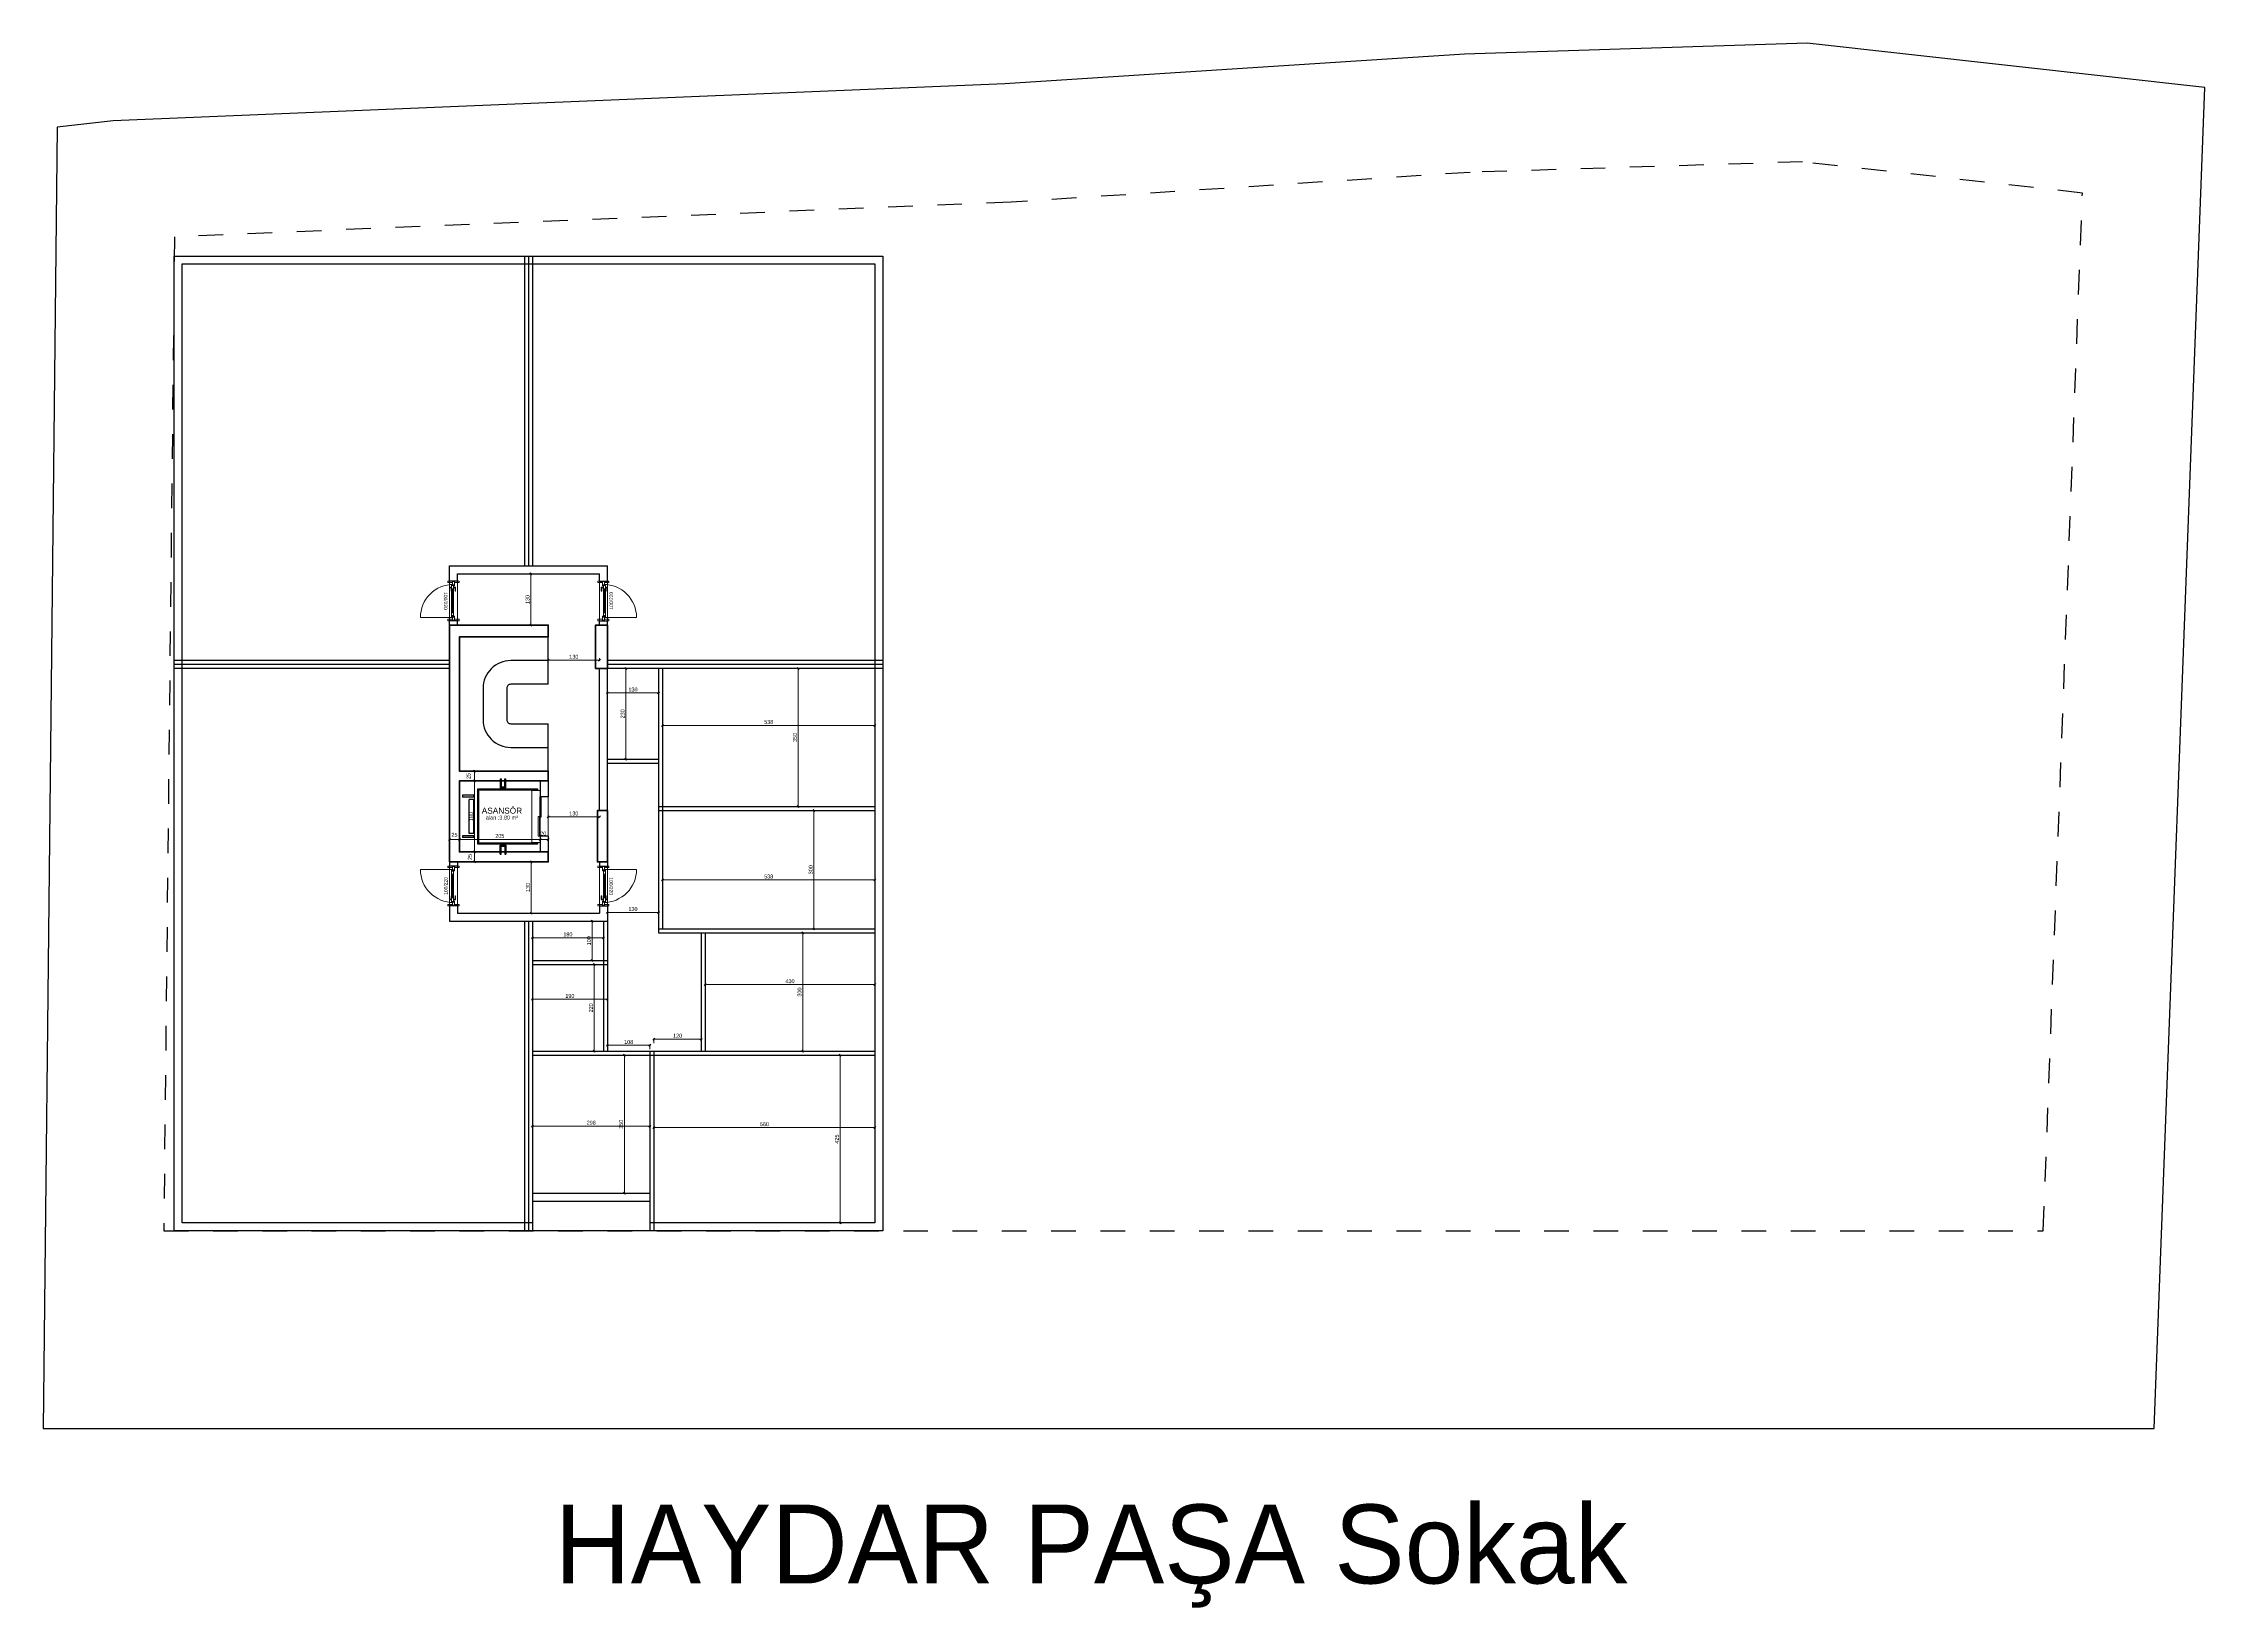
# Model space of a CAD drawing. Header units: centimetres. Extents: x 562865 to 1310255, y -148070 to 32737.
# Drawn here: x 653897 to 659377, y -20518 to -16554 of the extents above; entities that cross this region are included whole.
import ezdxf
from ezdxf.enums import TextEntityAlignment as Align

# ---------------------------------------------------------------- set-up
doc = ezdxf.new("R2010")
doc.units = ezdxf.units.CM
doc.header["$LTSCALE"] = 2.5
doc.linetypes.add('DASHED', pattern=[0.25, 0.125, -0.125])
doc.layers.get('0').update_dxf_attribs({"color": 86})
for name, color, linetype, lineweight in [('1', 126, 'Continuous', 25), ('DUVAR', 4, 'Continuous', 30), ('duvar-kesim', 7, 'Continuous', 0), ('GÖRÜNÜŞLER', 96, 'Continuous', 25), ('ince', 30, 'Continuous', 15), ('iç ölçü', 106, 'Continuous', 18), ('kapi', 9, 'Continuous', 0), ('kolon', 1, 'Continuous', 53), ('Z_YOL_ADI', 7, 'Continuous', 0)]:
    doc.layers.add(name, color=color, linetype=linetype, lineweight=lineweight)
for name, color, linetype in [('alan', 7, 'Continuous'), ('kapi-yazi', 7, 'Continuous'), ('MAKINA', 4, 'Continuous'), ('MERBAS', 231, 'Continuous'), ('MIMARI', 3, 'Continuous'), ('Oda', 7, 'Continuous')]:
    doc.layers.add(name, color=color, linetype=linetype)
doc.styles.add('MAHALADI', font='arial.ttf')
doc.styles.add('PINAR', font='comic.ttf')
doc.dimstyles.new('TEMİZ ÖLÇÜ', dxfattribs={"dimtxt": 10, "dimasz": 5, "dimexe": 1.8, "dimexo": 0.625, "dimgap": 3, "dimtad": 1, "dimdec": 0, "dimrnd": 0.5, "dimzin": 1, "dimdsep": 46, "dimtxsty": 'PINAR', "dimblk": 'OBLIQUE', "dimcen": 0.9, "dimdle": 2, "dimclrd": 256, "dimclre": 256, "dimclrt": 7, "dimadec": 0, "dimazin": 0, "dimtfac": 1, "dimtdec": 0, "dimtofl": 0, "dimtmove": 2, "dimatfit": 2, "dimfxl": 10, "dimfxlon": 1, "dimlwd": -1, "dimlwe": -1, "dimarcsym": 0})

# ---------------------------------------------------------------- blocks, each defined once
blk = doc.blocks.new('WRTGHBWSTH')
at = {"layer": 'GÖRÜNÜŞLER', "color": 251, "linetype": 'DASHED', "ltscale": 200}
blk.add_lwpolyline([(643862, 7103), (643152.3, 7181.9), (642310, 7155.3), (641146.5, 7079.8), (639025.1, 6992.1), (638997.9, 4472.7), (643762.9, 4472.7)], close=True, dxfattribs=at)
blk = doc.blocks.new('_Oblique')
at = {"color": 0, "linetype": 'ByBlock', "lineweight": -2}
blk.add_line((-0.5, -0.5), (0.5, 0.5), dxfattribs=at)
blk = doc.blocks.new('*D3137')
at = {"layer": 'Defpoints', "color": 0}
for p in [(304, 206.9), (304, 193.2), (324, 209.6)]:
    blk.add_point(p, dxfattribs=at)
at = {"layer": 'iç ölçü'}
for p, q in [((326, 206.9), (302, 206.9)), ((304, 196.9), (304, 208.7)), ((324, 208.9), (324, 205.1))]:
    blk.add_line(p, q, dxfattribs=at)
at = {"layer": 'iç ölçü', "linetype": 'ByBlock', "xscale": 5, "yscale": 5, "zscale": 5, "rotation": 180}
blk.add_blockref('_Oblique', (304, 206.9), dxfattribs=at)
at = {"layer": 'iç ölçü', "linetype": 'ByBlock', "xscale": 5, "yscale": 5, "zscale": 5}
blk.add_blockref('_Oblique', (324, 206.9), dxfattribs=at)
at = {"layer": 'iç ölçü', "color": 7, "insert": (311.5, 221.7), "char_height": 10, "attachment_point": 5, "style": 'PINAR'}
blk.add_mtext('20', dxfattribs=at)
blk = doc.blocks.new('*D3136')
at = {"layer": 'Defpoints', "color": 0}
for p in [(99, 231.4), (99, 206.9), (304, 193.2)]:
    blk.add_point(p, dxfattribs=at)
at = {"layer": 'iç ölçü'}
for p, q in [((306, 206.9), (97, 206.9)), ((99, 216.9), (99, 205.1)), ((304, 196.9), (304, 208.7))]:
    blk.add_line(p, q, dxfattribs=at)
at = {"layer": 'iç ölçü', "linetype": 'ByBlock', "xscale": 5, "yscale": 5, "zscale": 5, "rotation": 180}
blk.add_blockref('_Oblique', (99, 206.9), dxfattribs=at)
at = {"layer": 'iç ölçü', "linetype": 'ByBlock', "xscale": 5, "yscale": 5, "zscale": 5}
blk.add_blockref('_Oblique', (304, 206.9), dxfattribs=at)
at = {"layer": 'iç ölçü', "color": 7, "insert": (201.5, 215.4), "char_height": 10, "attachment_point": 5, "style": 'PINAR'}
blk.add_mtext('205', dxfattribs=at)
blk = doc.blocks.new('*D3134')
at = {"layer": 'Defpoints', "color": 0}
for p in [(99, 231.4), (74, 209.4), (74, 206.9)]:
    blk.add_point(p, dxfattribs=at)
at = {"layer": 'iç ölçü'}
for p, q in [((101, 206.9), (72, 206.9)), ((74, 208.8), (74, 205.1)), ((99, 216.9), (99, 205.1))]:
    blk.add_line(p, q, dxfattribs=at)
at = {"layer": 'iç ölçü', "linetype": 'ByBlock', "xscale": 5, "yscale": 5, "zscale": 5, "rotation": 180}
blk.add_blockref('_Oblique', (74, 206.9), dxfattribs=at)
at = {"layer": 'iç ölçü', "linetype": 'ByBlock', "xscale": 5, "yscale": 5, "zscale": 5}
blk.add_blockref('_Oblique', (99, 206.9), dxfattribs=at)
at = {"layer": 'iç ölçü', "color": 7, "insert": (86.5, 218.4), "char_height": 10, "attachment_point": 5, "style": 'PINAR'}
blk.add_mtext('25', dxfattribs=at)
blk = doc.blocks.new('*D3135')
at = {"layer": 'Defpoints', "color": 0}
for p in [(130.6, 175), (137.3, 175), (130.6, 150)]:
    blk.add_point(p, dxfattribs=at)
at = {"layer": 'iç ölçü'}
for p, q in [((131.2, 175), (139.1, 175)), ((137.3, 148), (137.3, 177)), ((131.2, 150), (139.1, 150))]:
    blk.add_line(p, q, dxfattribs=at)
at = {"layer": 'iç ölçü', "linetype": 'ByBlock', "xscale": 5, "yscale": 5, "zscale": 5}
for p, rotation in [((137.3, 175), 90), ((137.3, 150), 270)]:
    blk.add_blockref('_Oblique', p, dxfattribs=dict(at, rotation=rotation))
at = {"layer": 'iç ölçü', "color": 7, "insert": (125.4, 162.5), "char_height": 10, "attachment_point": 5, "rotation": 90, "style": 'PINAR'}
blk.add_mtext('25', dxfattribs=at)
blk = doc.blocks.new('*D3139')
at = {"layer": 'Defpoints', "color": 0}
for p in [(133.1, 355), (137.3, 355), (130.6, 175)]:
    blk.add_point(p, dxfattribs=at)
at = {"layer": 'iç ölçü'}
for p, q in [((133.7, 355), (139.1, 355)), ((137.3, 173), (137.3, 357)), ((131.2, 175), (139.1, 175))]:
    blk.add_line(p, q, dxfattribs=at)
at = {"layer": 'iç ölçü', "linetype": 'ByBlock', "xscale": 5, "yscale": 5, "zscale": 5}
for p, rotation in [((137.3, 355), 90.00000000000001), ((137.3, 175), 270)]:
    blk.add_blockref('_Oblique', p, dxfattribs=dict(at, rotation=rotation))
at = {"layer": 'iç ölçü', "color": 7, "insert": (128.9, 265), "char_height": 10, "attachment_point": 5, "rotation": 90, "style": 'PINAR'}
blk.add_mtext('180', dxfattribs=at)
blk = doc.blocks.new('*D3133')
at = {"layer": 'Defpoints', "color": 0}
for p in [(133.1, 380), (133.1, 355), (137.3, 380)]:
    blk.add_point(p, dxfattribs=at)
at = {"layer": 'iç ölçü'}
for p, q in [((133.7, 380), (139.1, 380)), ((133.7, 355), (139.1, 355)), ((137.3, 353), (137.3, 382))]:
    blk.add_line(p, q, dxfattribs=at)
at = {"layer": 'iç ölçü', "linetype": 'ByBlock', "xscale": 5, "yscale": 5, "zscale": 5}
for p, rotation in [((137.3, 380), 90), ((137.3, 355), 270)]:
    blk.add_blockref('_Oblique', p, dxfattribs=dict(at, rotation=rotation))
at = {"layer": 'iç ölçü', "color": 7, "insert": (122.2, 367.5), "char_height": 10, "attachment_point": 5, "rotation": 90, "style": 'PINAR'}
blk.add_mtext('25', dxfattribs=at)
blk = doc.blocks.new('*D3138')
at = {"layer": 'Defpoints', "color": 0}
for p in [(324, 265), (454, 265), (454, 264.1)]:
    blk.add_point(p, dxfattribs=at)
at = {"layer": 'iç ölçü'}
for p, q in [((322, 264.1), (456, 264.1)), ((324, 264.4), (324, 262.3)), ((454, 264.4), (454, 262.3))]:
    blk.add_line(p, q, dxfattribs=at)
at = {"layer": 'iç ölçü', "linetype": 'ByBlock', "xscale": 5, "yscale": 5, "zscale": 5, "rotation": 180}
blk.add_blockref('_Oblique', (324, 264.1), dxfattribs=at)
at = {"layer": 'iç ölçü', "linetype": 'ByBlock', "xscale": 5, "yscale": 5, "zscale": 5}
blk.add_blockref('_Oblique', (454, 264.1), dxfattribs=at)
at = {"layer": 'iç ölçü', "color": 7, "insert": (389, 272.5), "char_height": 10, "attachment_point": 5, "style": 'PINAR'}
blk.add_mtext('130', dxfattribs=at)
blk = doc.blocks.new('fm-door1')
at = {"linetype": 'Continuous'}
for p, q in [((0, 25), (0, -25)), ((100, 25), (0, 25)), ((80, 32), (80, 0)), ((84, 28), (128, 28)), ((90, 50), (910, 50)), ((90, 50), (90, 30)), ((100, 30), (90, 30)), ((100, 30), (100, -5)), ((100, 30), (100, -5)), ((100, 0), (900, 0)), ((190, 50), (190, 0)), ((810, 50), (810, 0)), ((910, 30), (900, 30)), ((900, 30), (900, -5)), ((900, 25), (1000, 25)), ((910, 50), (910, 30)), ((1000, 25), (1000, -25)), ((110, -25), (0, -25)), ((100, -5), (110, -5)), ((110, -5), (100, -5)), ((110, -5), (110, -25)), ((110, -25), (110, -5)), ((890, -25), (890, -5)), ((890, -5), (900, -5)), ((890, -25), (1000, -25))]:
    blk.add_line(p, q, dxfattribs=at)
at = {"color": 8, "linetype": 'Continuous'}
for p, q in [((190, 35), (810, 35)), ((190, 15), (810, 15))]:
    blk.add_line(p, q, dxfattribs=at)
at = {"linetype": 'Continuous'}
for points in [[(858, 58), (858, 89, 0.414214), (842, 104), (759, 104, 1), (759, 89), (835, 89, -0.414214), (842, 81), (842, 58)], [(858, -8), (858, -39, -0.414214), (842, -54), (759, -54, -1), (759, -39), (835, -39, 0.414214), (842, -31), (842, -8)]]:
    blk.add_lwpolyline(points, format="xyb", dxfattribs=at)
for points in [[(869, 50), (869, 58), (831, 58), (831, 50)], [(869, 0), (869, -8), (831, -8), (831, 0)]]:
    blk.add_lwpolyline(points, dxfattribs=at)
blk.add_circle((84, 32), 4.26, dxfattribs=at)
blk = doc.blocks.new('*D3130')
at = {"layer": 'Defpoints', "color": 0}
for p in [(251.2, 150), (251.2, 20), (281.3, 20)]:
    blk.add_point(p, dxfattribs=at)
at = {"layer": 'iç ölçü'}
for p, q in [((276.3, 150), (283.1, 150)), ((281.3, 152), (281.3, 18)), ((276.3, 20), (283.1, 20))]:
    blk.add_line(p, q, dxfattribs=at)
at = {"layer": 'iç ölçü', "linetype": 'ByBlock', "xscale": 5, "yscale": 5, "zscale": 5}
for p, rotation in [((281.3, 150), 90), ((281.3, 20), 270)]:
    blk.add_blockref('_Oblique', p, dxfattribs=dict(at, rotation=rotation))
at = {"layer": 'iç ölçü', "color": 7, "insert": (272.8, 85), "char_height": 10, "attachment_point": 5, "rotation": 90, "style": 'PINAR'}
blk.add_mtext('130', dxfattribs=at)
blk = doc.blocks.new('*D3131')
at = {"layer": 'Defpoints', "color": 0}
for p in [(274, 880), (280.3, 880), (281.3, 750)]:
    blk.add_point(p, dxfattribs=at)
at = {"layer": 'iç ölçü'}
for p, q in [((275.3, 880), (282.1, 880)), ((280.3, 748), (280.3, 882)), ((280.6, 750), (278.5, 750))]:
    blk.add_line(p, q, dxfattribs=at)
at = {"layer": 'iç ölçü', "linetype": 'ByBlock', "xscale": 5, "yscale": 5, "zscale": 5}
for p, rotation in [((280.3, 880), 90), ((280.3, 750), 270)]:
    blk.add_blockref('_Oblique', p, dxfattribs=dict(at, rotation=rotation))
at = {"layer": 'iç ölçü', "color": 7, "insert": (271.8, 815), "char_height": 10, "attachment_point": 5, "rotation": 90, "style": 'PINAR'}
blk.add_mtext('130', dxfattribs=at)
blk = doc.blocks.new('*D3132')
at = {"layer": 'Defpoints', "color": 0}
for p in [(324, 675.8), (324, 661.2), (454, 675.8)]:
    blk.add_point(p, dxfattribs=at)
at = {"layer": 'iç ölçü'}
for p, q in [((456, 661.2), (322, 661.2)), ((324, 666.2), (324, 659.4)), ((454, 666.2), (454, 659.4))]:
    blk.add_line(p, q, dxfattribs=at)
at = {"layer": 'iç ölçü', "linetype": 'ByBlock', "xscale": 5, "yscale": 5, "zscale": 5, "rotation": 180}
blk.add_blockref('_Oblique', (324, 661.2), dxfattribs=at)
at = {"layer": 'iç ölçü', "linetype": 'ByBlock', "xscale": 5, "yscale": 5, "zscale": 5}
blk.add_blockref('_Oblique', (454, 661.2), dxfattribs=at)
at = {"layer": 'iç ölçü', "color": 7, "insert": (389, 669.6), "char_height": 10, "attachment_point": 5, "style": 'PINAR'}
blk.add_mtext('130', dxfattribs=at)
blk = doc.blocks.new('*D1673')
at = {"layer": 'Defpoints', "color": 0}
for p in [(655445.4, -19291.3), (656005.4, -19291.3), (656005.4, -19301.5)]:
    blk.add_point(p, dxfattribs=at)
at = {"layer": 'iç ölçü'}
for p, q in [((655443.4, -19301.5), (656007.4, -19301.5)), ((655445.4, -19291.9), (655445.4, -19303.3)), ((656005.4, -19291.9), (656005.4, -19303.3))]:
    blk.add_line(p, q, dxfattribs=at)
at = {"layer": 'iç ölçü', "linetype": 'ByBlock', "xscale": 5, "yscale": 5, "zscale": 5, "rotation": 180}
blk.add_blockref('_Oblique', (655445.4, -19301.5), dxfattribs=at)
at = {"layer": 'iç ölçü', "linetype": 'ByBlock', "xscale": 5, "yscale": 5, "zscale": 5}
blk.add_blockref('_Oblique', (656005.4, -19301.5), dxfattribs=at)
at = {"layer": 'iç ölçü', "color": 7, "insert": (655725.4, -19293), "char_height": 10, "attachment_point": 5, "style": 'PINAR'}
blk.add_mtext('560', dxfattribs=at)
blk = doc.blocks.new('*D1674')
at = {"layer": 'Defpoints', "color": 0}
for p in [(655137.3, -19272.2), (655435.4, -19272.2), (655137.3, -19297.7)]:
    blk.add_point(p, dxfattribs=at)
at = {"layer": 'iç ölçü'}
for p, q in [((655137.3, -19287.7), (655137.3, -19299.5)), ((655435.4, -19287.7), (655435.4, -19299.5)), ((655437.4, -19297.7), (655135.3, -19297.7))]:
    blk.add_line(p, q, dxfattribs=at)
at = {"layer": 'iç ölçü', "linetype": 'ByBlock', "xscale": 5, "yscale": 5, "zscale": 5, "rotation": 180}
blk.add_blockref('_Oblique', (655137.3, -19297.7), dxfattribs=at)
at = {"layer": 'iç ölçü', "linetype": 'ByBlock', "xscale": 5, "yscale": 5, "zscale": 5}
blk.add_blockref('_Oblique', (655435.4, -19297.7), dxfattribs=at)
at = {"layer": 'iç ölçü', "color": 7, "insert": (655286.4, -19289.2), "char_height": 10, "attachment_point": 5, "style": 'PINAR'}
blk.add_mtext('298', dxfattribs=at)
blk = doc.blocks.new('*D1675')
at = {"layer": 'Defpoints', "color": 0}
for p in [(655137.3, -18813.9), (655317.3, -18813.9), (655317.3, -18820.4)]:
    blk.add_point(p, dxfattribs=at)
at = {"layer": 'iç ölçü'}
for p, q in [((655135.3, -18820.4), (655319.3, -18820.4)), ((655137.3, -18814.5), (655137.3, -18822.2)), ((655317.3, -18814.5), (655317.3, -18822.2))]:
    blk.add_line(p, q, dxfattribs=at)
at = {"layer": 'iç ölçü', "linetype": 'ByBlock', "xscale": 5, "yscale": 5, "zscale": 5, "rotation": 180}
blk.add_blockref('_Oblique', (655137.3, -18820.4), dxfattribs=at)
at = {"layer": 'iç ölçü', "linetype": 'ByBlock', "xscale": 5, "yscale": 5, "zscale": 5}
blk.add_blockref('_Oblique', (655317.3, -18820.4), dxfattribs=at)
at = {"layer": 'iç ölçü', "color": 7, "insert": (655227.3, -18812), "char_height": 10, "attachment_point": 5, "style": 'PINAR'}
blk.add_mtext('180', dxfattribs=at)
blk = doc.blocks.new('*D1676')
at = {"layer": 'Defpoints', "color": 0}
for p in [(655227.3, -18888.1), (655227.3, -19108.1), (655294.2, -19108.1)]:
    blk.add_point(p, dxfattribs=at)
at = {"layer": 'iç ölçü'}
for p, q in [((655284.2, -18888.1), (655296, -18888.1)), ((655294.2, -18886.1), (655294.2, -19110.1)), ((655284.2, -19108.1), (655296, -19108.1))]:
    blk.add_line(p, q, dxfattribs=at)
at = {"layer": 'iç ölçü', "linetype": 'ByBlock', "xscale": 5, "yscale": 5, "zscale": 5}
for p, rotation in [((655294.2, -18888.1), 90), ((655294.2, -19108.1), 270)]:
    blk.add_blockref('_Oblique', p, dxfattribs=dict(at, rotation=rotation))
at = {"layer": 'iç ölçü', "color": 7, "insert": (655285.8, -18998.1), "char_height": 10, "attachment_point": 5, "rotation": 90, "style": 'PINAR'}
blk.add_mtext('220', dxfattribs=at)
blk = doc.blocks.new('*D1678')
at = {"layer": 'Defpoints', "color": 0}
for p in [(655885.4, -19118.1), (655885.4, -19543.3), (655917.8, -19543.3)]:
    blk.add_point(p, dxfattribs=at)
at = {"layer": 'iç ölçü'}
for p, q in [((655907.8, -19118.1), (655919.6, -19118.1)), ((655917.8, -19116.1), (655917.8, -19545.3)), ((655907.8, -19543.3), (655919.6, -19543.3))]:
    blk.add_line(p, q, dxfattribs=at)
at = {"layer": 'iç ölçü', "linetype": 'ByBlock', "xscale": 5, "yscale": 5, "zscale": 5}
for p, rotation in [((655917.8, -19118.1), 90), ((655917.8, -19543.3), 270)]:
    blk.add_blockref('_Oblique', p, dxfattribs=dict(at, rotation=rotation))
at = {"layer": 'iç ölçü', "color": 7, "insert": (655909.3, -19330.7), "char_height": 10, "attachment_point": 5, "rotation": 90, "style": 'PINAR'}
blk.add_mtext('425', dxfattribs=at)
blk = doc.blocks.new('*D1679')
at = {"layer": 'Defpoints', "color": 0}
for p in [(655371.7, -18138.1), (655371.7, -18368.1), (655374.4, -18368.1)]:
    blk.add_point(p, dxfattribs=at)
at = {"layer": 'iç ölçü'}
for p, q in [((655372.3, -18138.1), (655376.2, -18138.1)), ((655374.4, -18136.1), (655374.4, -18370.1)), ((655372.3, -18368.1), (655376.2, -18368.1))]:
    blk.add_line(p, q, dxfattribs=at)
at = {"layer": 'iç ölçü', "linetype": 'ByBlock', "xscale": 5, "yscale": 5, "zscale": 5}
for p, rotation in [((655374.4, -18138.1), 90), ((655374.4, -18368.1), 270)]:
    blk.add_blockref('_Oblique', p, dxfattribs=dict(at, rotation=rotation))
at = {"layer": 'iç ölçü', "color": 7, "insert": (655366, -18253.1), "char_height": 10, "attachment_point": 5, "rotation": 90, "style": 'PINAR'}
blk.add_mtext('230', dxfattribs=at)
blk = doc.blocks.new('*D1680')
at = {"layer": 'Defpoints', "color": 0}
for p in [(655327.3, -18204.8), (655457.3, -18199.8), (655457.3, -18204.8)]:
    blk.add_point(p, dxfattribs=at)
at = {"layer": 'iç ölçü'}
for p, q in [((655325.3, -18199.8), (655459.3, -18199.8)), ((655327.3, -18204.2), (655327.3, -18198)), ((655457.3, -18204.2), (655457.3, -18198))]:
    blk.add_line(p, q, dxfattribs=at)
at = {"layer": 'iç ölçü', "linetype": 'ByBlock', "xscale": 5, "yscale": 5, "zscale": 5, "rotation": 180}
blk.add_blockref('_Oblique', (655327.3, -18199.8), dxfattribs=at)
at = {"layer": 'iç ölçü', "linetype": 'ByBlock', "xscale": 5, "yscale": 5, "zscale": 5}
blk.add_blockref('_Oblique', (655457.3, -18199.8), dxfattribs=at)
at = {"layer": 'iç ölçü', "color": 7, "insert": (655392.3, -18191.4), "char_height": 10, "attachment_point": 5, "style": 'PINAR'}
blk.add_mtext('130', dxfattribs=at)
blk = doc.blocks.new('*D1684')
at = {"layer": 'Defpoints', "color": 0}
for p in [(655845.3, -18498.1), (655845.3, -18798.1), (655851.2, -18798.1)]:
    blk.add_point(p, dxfattribs=at)
at = {"layer": 'iç ölçü'}
for p, q in [((655846, -18498.1), (655853, -18498.1)), ((655851.2, -18496.1), (655851.2, -18800.1)), ((655846, -18798.1), (655853, -18798.1))]:
    blk.add_line(p, q, dxfattribs=at)
at = {"layer": 'iç ölçü', "linetype": 'ByBlock', "xscale": 5, "yscale": 5, "zscale": 5}
for p, rotation in [((655851.2, -18498.1), 90), ((655851.2, -18798.1), 270)]:
    blk.add_blockref('_Oblique', p, dxfattribs=dict(at, rotation=rotation))
at = {"layer": 'iç ölçü', "color": 7, "insert": (655842.8, -18648.1), "char_height": 10, "attachment_point": 5, "rotation": 90, "style": 'PINAR'}
blk.add_mtext('300', dxfattribs=at)
blk = doc.blocks.new('*D1685')
at = {"layer": 'Defpoints', "color": 0}
for p in [(655467.3, -18668.1), (656005.4, -18668.1), (656005.4, -18673.7)]:
    blk.add_point(p, dxfattribs=at)
at = {"layer": 'iç ölçü'}
for p, q in [((655465.3, -18673.7), (656007.4, -18673.7)), ((655467.3, -18668.7), (655467.3, -18675.5)), ((656005.4, -18668.7), (656005.4, -18675.5))]:
    blk.add_line(p, q, dxfattribs=at)
at = {"layer": 'iç ölçü', "linetype": 'ByBlock', "xscale": 5, "yscale": 5, "zscale": 5, "rotation": 180}
blk.add_blockref('_Oblique', (655467.3, -18673.7), dxfattribs=at)
at = {"layer": 'iç ölçü', "linetype": 'ByBlock', "xscale": 5, "yscale": 5, "zscale": 5}
blk.add_blockref('_Oblique', (656005.4, -18673.7), dxfattribs=at)
at = {"layer": 'iç ölçü', "color": 7, "insert": (655736.4, -18665.3), "char_height": 10, "attachment_point": 5, "style": 'PINAR'}
blk.add_mtext('538', dxfattribs=at)
blk = doc.blocks.new('*D1686')
at = {"layer": 'Defpoints', "color": 0}
for p in [(655807, -18138.1), (655811.3, -18138.1), (655807, -18488.1)]:
    blk.add_point(p, dxfattribs=at)
at = {"layer": 'iç ölçü'}
for p, q in [((655807.6, -18138.1), (655813.1, -18138.1)), ((655811.3, -18490.1), (655811.3, -18136.1)), ((655807.6, -18488.1), (655813.1, -18488.1))]:
    blk.add_line(p, q, dxfattribs=at)
at = {"layer": 'iç ölçü', "linetype": 'ByBlock', "xscale": 5, "yscale": 5, "zscale": 5}
for p, rotation in [((655811.3, -18138.1), 90), ((655811.3, -18488.1), 270)]:
    blk.add_blockref('_Oblique', p, dxfattribs=dict(at, rotation=rotation))
at = {"layer": 'iç ölçü', "color": 7, "insert": (655802.9, -18313.1), "char_height": 10, "attachment_point": 5, "rotation": 90, "style": 'PINAR'}
blk.add_mtext('350', dxfattribs=at)
blk = doc.blocks.new('*D1687')
at = {"layer": 'Defpoints', "color": 0}
for p in [(655467.3, -18282.9), (656005.4, -18282.2), (656005.4, -18282.9)]:
    blk.add_point(p, dxfattribs=at)
at = {"layer": 'iç ölçü'}
for p, q in [((655465.3, -18282.2), (656007.4, -18282.2)), ((655467.3, -18282.3), (655467.3, -18280.4)), ((656005.4, -18282.3), (656005.4, -18280.4))]:
    blk.add_line(p, q, dxfattribs=at)
at = {"layer": 'iç ölçü', "linetype": 'ByBlock', "xscale": 5, "yscale": 5, "zscale": 5, "rotation": 180}
blk.add_blockref('_Oblique', (655467.3, -18282.2), dxfattribs=at)
at = {"layer": 'iç ölçü', "linetype": 'ByBlock', "xscale": 5, "yscale": 5, "zscale": 5}
blk.add_blockref('_Oblique', (656005.4, -18282.2), dxfattribs=at)
at = {"layer": 'iç ölçü', "color": 7, "insert": (655736.4, -18273.7), "char_height": 10, "attachment_point": 5, "style": 'PINAR'}
blk.add_mtext('538', dxfattribs=at)
blk = doc.blocks.new('*D1688')
at = {"layer": 'Defpoints', "color": 0}
for p in [(655795.4, -18808.1), (655795.4, -19108.1), (655822.9, -19108.1)]:
    blk.add_point(p, dxfattribs=at)
at = {"layer": 'iç ölçü'}
for p, q in [((655812.9, -18808.1), (655824.7, -18808.1)), ((655822.9, -18806.1), (655822.9, -19110.1)), ((655812.9, -19108.1), (655824.7, -19108.1))]:
    blk.add_line(p, q, dxfattribs=at)
at = {"layer": 'iç ölçü', "linetype": 'ByBlock', "xscale": 5, "yscale": 5, "zscale": 5}
for p, rotation in [((655822.9, -18808.1), 90), ((655822.9, -19108.1), 270)]:
    blk.add_blockref('_Oblique', p, dxfattribs=dict(at, rotation=rotation))
at = {"layer": 'iç ölçü', "color": 7, "insert": (655814.5, -18958.1), "char_height": 10, "attachment_point": 5, "rotation": 90, "style": 'PINAR'}
blk.add_mtext('300', dxfattribs=at)
blk = doc.blocks.new('*D1689')
at = {"layer": 'Defpoints', "color": 0}
for p in [(656005.4, -18939), (655575.4, -18961.6), (656005.4, -18961.6)]:
    blk.add_point(p, dxfattribs=at)
at = {"layer": 'iç ölçü'}
for p, q in [((655573.4, -18939), (656007.4, -18939)), ((655575.4, -18949), (655575.4, -18937.2)), ((656005.4, -18949), (656005.4, -18937.2))]:
    blk.add_line(p, q, dxfattribs=at)
at = {"layer": 'iç ölçü', "linetype": 'ByBlock', "xscale": 5, "yscale": 5, "zscale": 5, "rotation": 180}
blk.add_blockref('_Oblique', (655575.4, -18939), dxfattribs=at)
at = {"layer": 'iç ölçü', "linetype": 'ByBlock', "xscale": 5, "yscale": 5, "zscale": 5}
blk.add_blockref('_Oblique', (656005.4, -18939), dxfattribs=at)
at = {"layer": 'iç ölçü', "color": 7, "insert": (655790.4, -18930.6), "char_height": 10, "attachment_point": 5, "style": 'PINAR'}
blk.add_mtext('430', dxfattribs=at)
blk = doc.blocks.new('*D1690')
at = {"layer": 'Defpoints', "color": 0}
for p in [(655445.4, -19108.1), (655565.4, -19077.2), (655565.4, -19108.1)]:
    blk.add_point(p, dxfattribs=at)
at = {"layer": 'iç ölçü'}
for p, q in [((655443.4, -19077.2), (655567.4, -19077.2)), ((655445.4, -19087.2), (655445.4, -19075.4)), ((655565.4, -19087.2), (655565.4, -19075.4))]:
    blk.add_line(p, q, dxfattribs=at)
at = {"layer": 'iç ölçü', "linetype": 'ByBlock', "xscale": 5, "yscale": 5, "zscale": 5, "rotation": 180}
blk.add_blockref('_Oblique', (655445.4, -19077.2), dxfattribs=at)
at = {"layer": 'iç ölçü', "linetype": 'ByBlock', "xscale": 5, "yscale": 5, "zscale": 5}
blk.add_blockref('_Oblique', (655565.4, -19077.2), dxfattribs=at)
at = {"layer": 'iç ölçü', "color": 7, "insert": (655505.4, -19068.8), "char_height": 10, "attachment_point": 5, "style": 'PINAR'}
blk.add_mtext('120', dxfattribs=at)
blk = doc.blocks.new('*D1691')
at = {"layer": 'Defpoints', "color": 0}
for p in [(655327.3, -19093), (655327.3, -19108.1), (655435.4, -19108.1)]:
    blk.add_point(p, dxfattribs=at)
at = {"layer": 'iç ölçü'}
for p, q in [((655437.4, -19093), (655325.3, -19093)), ((655327.3, -19103), (655327.3, -19091.2)), ((655435.4, -19103), (655435.4, -19091.2))]:
    blk.add_line(p, q, dxfattribs=at)
at = {"layer": 'iç ölçü', "linetype": 'ByBlock', "xscale": 5, "yscale": 5, "zscale": 5, "rotation": 180}
blk.add_blockref('_Oblique', (655327.3, -19093), dxfattribs=at)
at = {"layer": 'iç ölçü', "linetype": 'ByBlock', "xscale": 5, "yscale": 5, "zscale": 5}
blk.add_blockref('_Oblique', (655435.4, -19093), dxfattribs=at)
at = {"layer": 'iç ölçü', "color": 7, "insert": (655381.4, -19084.6), "char_height": 10, "attachment_point": 5, "style": 'PINAR'}
blk.add_mtext('108', dxfattribs=at)
blk = doc.blocks.new('*D1692')
at = {"layer": 'Defpoints', "color": 0}
for p in [(655327.3, -18793.1), (655457.3, -18753.1), (655457.3, -18756.3)]:
    blk.add_point(p, dxfattribs=at)
at = {"layer": 'iç ölçü'}
for p, q in [((655325.3, -18756.3), (655459.3, -18756.3)), ((655327.3, -18766.3), (655327.3, -18754.5)), ((655457.3, -18753.7), (655457.3, -18758.1))]:
    blk.add_line(p, q, dxfattribs=at)
at = {"layer": 'iç ölçü', "linetype": 'ByBlock', "xscale": 5, "yscale": 5, "zscale": 5, "rotation": 180}
blk.add_blockref('_Oblique', (655327.3, -18756.3), dxfattribs=at)
at = {"layer": 'iç ölçü', "linetype": 'ByBlock', "xscale": 5, "yscale": 5, "zscale": 5}
blk.add_blockref('_Oblique', (655457.3, -18756.3), dxfattribs=at)
at = {"layer": 'iç ölçü', "color": 7, "insert": (655392.3, -18747.8), "char_height": 10, "attachment_point": 5, "style": 'PINAR'}
blk.add_mtext('130', dxfattribs=at)
blk = doc.blocks.new('*D1694')
at = {"layer": 'Defpoints', "color": 0}
for p in [(655294.9, -18778.1), (655289, -18878.1), (655294.9, -18878.1)]:
    blk.add_point(p, dxfattribs=at)
at = {"layer": 'iç ölçü'}
for p, q in [((655294.3, -18778.1), (655287.2, -18778.1)), ((655289, -18776.1), (655289, -18880.1)), ((655294.3, -18878.1), (655287.2, -18878.1))]:
    blk.add_line(p, q, dxfattribs=at)
at = {"layer": 'iç ölçü', "linetype": 'ByBlock', "xscale": 5, "yscale": 5, "zscale": 5}
for p, rotation in [((655289, -18778.1), 90), ((655289, -18878.1), 270)]:
    blk.add_blockref('_Oblique', p, dxfattribs=dict(at, rotation=rotation))
at = {"layer": 'iç ölçü', "color": 7, "insert": (655280.6, -18828.1), "char_height": 10, "attachment_point": 5, "rotation": 90, "style": 'PINAR'}
blk.add_mtext('100', dxfattribs=at)
blk = doc.blocks.new('*D1695')
at = {"layer": 'Defpoints', "color": 0}
for p in [(655137.3, -18888.1), (655327.3, -18888.1), (655327.3, -18976.5)]:
    blk.add_point(p, dxfattribs=at)
at = {"layer": 'iç ölçü'}
for p, q in [((655135.3, -18976.5), (655329.3, -18976.5)), ((655137.3, -18966.5), (655137.3, -18978.3)), ((655327.3, -18966.5), (655327.3, -18978.3))]:
    blk.add_line(p, q, dxfattribs=at)
at = {"layer": 'iç ölçü', "linetype": 'ByBlock', "xscale": 5, "yscale": 5, "zscale": 5, "rotation": 180}
blk.add_blockref('_Oblique', (655137.3, -18976.5), dxfattribs=at)
at = {"layer": 'iç ölçü', "linetype": 'ByBlock', "xscale": 5, "yscale": 5, "zscale": 5}
blk.add_blockref('_Oblique', (655327.3, -18976.5), dxfattribs=at)
at = {"layer": 'iç ölçü', "color": 7, "insert": (655232.3, -18967.9), "char_height": 10, "attachment_point": 5, "style": 'PINAR'}
blk.add_mtext('190', dxfattribs=at)
blk = doc.blocks.new('*D1696')
at = {"layer": 'Defpoints', "color": 0}
for p in [(655352.4, -19118.1), (655352.4, -19468.1), (655370.6, -19468.1)]:
    blk.add_point(p, dxfattribs=at)
at = {"layer": 'iç ölçü'}
for p, q in [((655360.6, -19118.1), (655372.4, -19118.1)), ((655370.6, -19116.1), (655370.6, -19470.1)), ((655360.6, -19468.1), (655372.4, -19468.1))]:
    blk.add_line(p, q, dxfattribs=at)
at = {"layer": 'iç ölçü', "linetype": 'ByBlock', "xscale": 5, "yscale": 5, "zscale": 5}
for p, rotation in [((655370.6, -19118.1), 90), ((655370.6, -19468.1), 270)]:
    blk.add_blockref('_Oblique', p, dxfattribs=dict(at, rotation=rotation))
at = {"layer": 'iç ölçü', "color": 7, "insert": (655362.1, -19293.1), "char_height": 10, "attachment_point": 5, "rotation": 90, "style": 'PINAR'}
blk.add_mtext('350', dxfattribs=at)
blk = doc.blocks.new('G$CD7B30051')
at = {"color": 4, "ltscale": 0.1}
for p, q in [((302.7, 315), (306.2, 315)), ((302.7, 315), (302.7, 263.6)), ((306.2, 315), (306.2, 263.6)), ((298.8, 265), (302.3, 265)), ((298.8, 265), (298.8, 215)), ((302.3, 265), (302.3, 215)), ((306.2, 263.6), (302.7, 263.6)), ((302.3, 215), (298.8, 215))]:
    blk.add_line(p, q, dxfattribs=at)
at = {"layer": '1', "linetype": 'DASHED', "ltscale": 20}
blk.add_line((324, 725), (324, 722), dxfattribs=at)
at = {"layer": 'DUVAR'}
for p, q in [((74, 900), (474, 900)), ((74, 861.2), (74, 900)), ((94, 880), (454, 880)), ((94, 861.2), (94, 880)), ((454, 861.2), (454, 880)), ((474, 861.2), (474, 900)), ((94, 861.2), (74, 861.2)), ((454, 861.2), (474, 861.2)), ((74, 750), (74, 761.2)), ((94, 761.2), (74, 761.2)), ((94, 750), (94, 761.2)), ((454, 750), (454, 761.2)), ((454, 761.2), (474, 761.2)), ((474, 750), (474, 761.2)), ((454, 280), (454, 640)), ((474, 280), (474, 640)), ((304, 355), (304, 315)), ((324, 355), (324, 315)), ((324, 315), (304, 315)), ((324, 215), (304, 215)), ((304, 215), (304, 175)), ((324, 215), (324, 175)), ((74, 150), (74, 138.8)), ((94, 138.8), (74, 138.8)), ((94, 150), (94, 138.8)), ((454, 150), (454, 138.8)), ((454, 138.8), (474, 138.8)), ((474, 150), (474, 138.8)), ((74, 38.8), (74, 0)), ((94, 38.8), (74, 38.8)), ((74, 0), (474, 0)), ((94, 38.8), (94, 20)), ((94, 20), (454, 20)), ((454, 38.8), (454, 20)), ((454, 38.8), (474, 38.8)), ((474, 38.8), (474, 0))]:
    blk.add_line(p, q, dxfattribs=at)
at = {"layer": 'duvar-kesim'}
for p, q in [((74, 761.2), (74, 861.2)), ((94, 761.2), (94, 861.2)), ((454, 761.2), (454, 861.2)), ((474, 761.2), (474, 861.2)), ((304, 315), (304, 215)), ((324, 315), (324, 215)), ((74, 138.8), (74, 38.8)), ((94, 138.8), (94, 38.8)), ((454, 138.8), (454, 38.8)), ((474, 138.8), (474, 38.8))]:
    blk.add_line(p, q, dxfattribs=at)
at = {"layer": 'ince', "ltscale": 0.1}
for p, q in [((282.4, 330.4), (282.4, 198.8)), ((304, 330.4), (282.4, 330.4)), ((304, 302.6), (304, 315)), ((304, 198.8), (282.4, 198.8)), ((304, 215), (304, 198.8))]:
    blk.add_line(p, q, dxfattribs=at)
at = {"layer": 'kapi'}
for points in [[(84, 769.2), (0, 769.2, -0.414214), (84, 853.2, -0.414214)], [(464, 769.2), (548, 769.2, 0.414214), (464, 853.2, 0.414214)], [(84, 130.8), (0, 130.8, 0.414214), (84, 46.8, 0.414214)], [(464, 130.8), (548, 130.8, -0.414214), (464, 46.8, -0.414214)]]:
    blk.add_lwpolyline(points, format="xyb", dxfattribs=at)
for points in [[(72, 861.2), (70, 861.2), (70, 857.7), (81.5, 857.7)], [(96, 861.2), (98, 861.2), (98, 857.7), (86.5, 857.7)], [(452, 861.2), (450, 861.2), (450, 857.7), (461.5, 857.7)], [(476, 861.2), (478, 861.2), (478, 857.7), (466.5, 857.7)], [(72, 761.2), (70, 761.2), (70, 764.7), (81.5, 764.7)], [(96, 761.2), (98, 761.2), (98, 764.7), (86.5, 764.7)], [(452, 761.2), (450, 761.2), (450, 764.7), (461.5, 764.7)], [(476, 761.2), (478, 761.2), (478, 764.7), (466.5, 764.7)], [(72, 138.8), (70, 138.8), (70, 135.3), (81.5, 135.3)], [(96, 138.8), (98, 138.8), (98, 135.3), (86.5, 135.3)], [(452, 138.8), (450, 138.8), (450, 135.3), (461.5, 135.3)], [(476, 138.8), (478, 138.8), (478, 135.3), (466.5, 135.3)], [(72, 38.8), (70, 38.8), (70, 42.3), (81.5, 42.3)], [(96, 38.8), (98, 38.8), (98, 42.3), (86.5, 42.3)], [(452, 38.8), (450, 38.8), (450, 42.3), (461.5, 42.3)], [(476, 38.8), (478, 38.8), (478, 42.3), (466.5, 42.3)]]:
    blk.add_lwpolyline(points, dxfattribs=at)
at = {"layer": 'kolon'}
for points in [[(74, 150), (74, 750), (324, 750), (324, 720), (99, 720), (99, 380), (324, 380), (324, 355), (99, 355), (99, 175), (324, 175), (324, 150)], [(474, 750), (444, 750), (444, 640), (474, 640)], [(474, 280), (449, 280), (449, 150), (474, 150)]]:
    blk.add_lwpolyline(points, close=True, dxfattribs=at)
blk.add_lwpolyline([(324, 150), (74, 150)], dxfattribs=at)
at = {"layer": 'MAKINA', "ltscale": 0.1}
for p, q in [((106.6, 216.1), (106.6, 211.4)), ((135.2, 211.4), (135.2, 216.1))]:
    blk.add_line(p, q, dxfattribs=at)
at = {"layer": 'MERBAS'}
for p, q in [((324, 720), (99, 720)), ((99, 720), (99, 380)), ((324, 600), (324, 720)), ((324, 380), (324, 500)), ((99, 380), (324, 380))]:
    blk.add_line(p, q, dxfattribs=at)
for points in [[(324, 660), (229, 660, 0.414214), (159, 590), (159, 510, 0.414214), (229, 440), (324, 440)], [(324, 600), (229, 600, 0.414214), (219, 590), (219, 510, 0.414214), (229, 500), (324, 500)]]:
    blk.add_lwpolyline(points, format="xyb", dxfattribs=at)
at = {"layer": 'MIMARI', "ltscale": 0.1}
for p, q in [((202.4, 360.5), (204.7, 360.5)), ((202.4, 360.5), (202.4, 337.7)), ((202.4, 337.7), (216.5, 337.7)), ((204.7, 360.5), (204.7, 340)), ((204.7, 340), (214.1, 340)), ((214.1, 360.5), (216.5, 360.5)), ((214.1, 340), (214.1, 360.5)), ((216.5, 337.7), (216.5, 360.5)), ((135.2, 318.6), (106.6, 318.6)), ((106.6, 318.6), (106.6, 313.9)), ((135.2, 318.6), (106.6, 318.6)), ((106.6, 318.6), (106.6, 313.9)), ((135.2, 313.9), (106.6, 313.9)), ((135.2, 313.9), (106.6, 313.9)), ((135.2, 308), (123.5, 308)), ((123.5, 222), (123.5, 308)), ((135.2, 313.9), (135.2, 318.6)), ((135.2, 222), (135.2, 308)), ((135.2, 222), (123.5, 222)), ((135.2, 216.1), (106.6, 216.1)), ((135.2, 211.4), (106.6, 211.4)), ((202.4, 192.3), (216.5, 192.3)), ((202.4, 169.5), (202.4, 192.3)), ((202.4, 169.5), (204.7, 169.5)), ((204.7, 190), (214.1, 190)), ((204.7, 169.5), (204.7, 190)), ((214.1, 190), (214.1, 169.5)), ((214.1, 169.5), (216.5, 169.5)), ((216.5, 192.3), (216.5, 169.5))]:
    blk.add_line(p, q, dxfattribs=at)
for points in [[(157.5, 195), (145.6, 195), (145.6, 335), (296.9, 335), (296.9, 330.4)], [(157.5, 197.3), (147.9, 197.3), (147.9, 332.7), (294.6, 332.7), (294.6, 330.4)], [(204.7, 355), (214.1, 355)], [(296.9, 198.8), (296.9, 195), (157.5, 195)], [(294.6, 198.8), (294.6, 197.3), (157.5, 197.3)], [(204.7, 175), (214.1, 175)]]:
    blk.add_lwpolyline(points, dxfattribs=at)
for points in [[(207, 337.7), (207, 336.5), (212, 336.5), (212, 337.7)], [(208.5, 336.5), (209.4, 335), (209.4, 335), (210.4, 336.5)], [(207, 192.3), (207, 193.5), (212, 193.5), (212, 192.3)], [(208.5, 193.5), (209.4, 195), (209.4, 195), (210.4, 193.5)]]:
    blk.add_lwpolyline(points, close=True, dxfattribs=at)
for points in [[(207, 337.7), (207, 336.5), (212, 337.7), (212, 336.5)], [(210.4, 336.5), (209.4, 335), (208.5, 336.5), (209.4, 335)], [(207, 192.3), (207, 193.5), (212, 192.3), (212, 193.5)], [(210.4, 193.5), (209.4, 195), (208.5, 193.5), (209.4, 195)]]:
    blk.add_solid(points, dxfattribs=at)
at = {"layer": 'kapi', "yscale": 0.09999999999990905, "zscale": 0.098}
for p, xscale, rotation in [((84, 762.2), 0.09799999999995634, 90.00000000000001), ((464, 762.2), -0.09799999999995634, 270), ((84, 137.8), -0.09799999999995634, 89.99999999999994), ((464, 137.8), 0.09799999999995634, 270)]:
    blk.add_blockref('fm-door1', p, dxfattribs=dict(at, xscale=xscale, rotation=rotation))
at = {"layer": 'alan', "style": 'MAHALADI'}
blk.add_text('alan :3.80 m²', height=10, dxfattribs=at).set_placement((206.8, 257.2), align=Align.CENTER)
at = {"layer": 'kapi-yazi', "style": 'PINAR'}
for rotation, p in [(270, (64, 811.2)), (90, (484, 811.7)), (90, (64.4, 88.8)), (270, (483.6, 88.3))]:
    blk.add_text('100/220', height=9, rotation=rotation, dxfattribs=at).set_placement(p, align=Align.MIDDLE_CENTER)
at = {"layer": 'Oda', "style": 'MAHALADI'}
blk.add_text('ASANSÖR', height=15, dxfattribs=at).set_placement((206.8, 272.2), align=Align.CENTER)
at = {"layer": 'iç ölçü'}
for base, p1, p2, angle, override, picture, middle in [((280.3, 880), (281.3, 750), (274, 880), 90, {"dimfxl": 5, "dimarcsym": 1}, '*D3131', (271.8, 815)), ((324, 661.2), (454, 675.8), (324, 675.8), 0, {"dimfxl": 5, "dimarcsym": 1}, '*D3132', (389, 669.6)), ((137.3, 355), (130.6, 175), (133.1, 355), 90, {"dimtxsty": 'PINAR'}, '*D3139', (128.9, 265)), ((454, 264.1), (324, 265), (454, 265), 0, {"dimfxl": 5, "dimarcsym": 1}, '*D3138', (389, 272.5)), ((99, 206.9), (304, 193.2), (99, 231.4), 0, {"dimtxsty": 'PINAR'}, '*D3136', (201.5, 215.4)), ((281.3, 20), (251.2, 150), (251.2, 20), 90, {"dimfxl": 5, "dimarcsym": 1}, '*D3130', (272.8, 85))]:
    dim = blk.add_linear_dim(base=base, p1=p1, p2=p2, angle=angle, dimstyle='TEMİZ ÖLÇÜ', override=override, dxfattribs=at)
    dim.commit()
    dim.dimension.update_dxf_attribs({"geometry": picture, "text_midpoint": middle})
for base, p1, p2, angle, picture, middle in [((137.3, 380), (133.1, 355), (133.1, 380), 90, '*D3133', (122.2, 367.5)), ((74, 206.9), (99, 231.4), (74, 209.4), 0, '*D3134', (86.5, 218.4)), ((304, 206.9), (324, 209.6), (304, 193.2), 0, '*D3137', (311.5, 221.7)), ((137.3, 175), (130.6, 150), (130.6, 175), 90, '*D3135', (125.4, 162.5))]:
    dim = blk.add_linear_dim(base=base, p1=p1, p2=p2, angle=angle, dimstyle='TEMİZ ÖLÇÜ', override={"dimtxsty": 'PINAR'}, dxfattribs=at)
    dim.commit()
    dim.dimension.update_dxf_attribs({"geometry": picture, "text_midpoint": middle, "dimtype": 160})

msp = doc.modelspace()

# ---------------------------------------------------------------- linework, layer by layer
at = {"layer": 'DUVAR'}
for p, q in [((657500.3, -16581.1), (656335.3, -16656.7)), ((658369, -16553.6), (657500.3, -16581.1)), ((659377, -16665.8), (658369, -16553.6)), ((656335.3, -16656.7), (654074.1, -16750.1)), ((659249, -20064.3), (659377, -16665.8)), ((653932.8, -16765.9), (653897.2, -20064.3)), ((654074.1, -16750.1), (653932.8, -16765.9)), ((654229.3, -17092.8), (656025.4, -17092.8)), ((654229.3, -19563.3), (654229.3, -17092.8)), ((655117.3, -17092.8), (655117.3, -17878.1)), ((655127.3, -17092.8), (655127.3, -17878.1)), ((655137.3, -17092.8), (655137.3, -17878.1)), ((656025.4, -17092.8), (656025.4, -19563.3)), ((654249.3, -17112.8), (656005.4, -17112.8)), ((654249.3, -19543.3), (654249.3, -17112.8)), ((656005.4, -17112.8), (656005.4, -19543.3)), ((654927.3, -18118.1), (654229.3, -18118.1)), ((654927.3, -18128.1), (654229.3, -18128.1)), ((654927.3, -18138.1), (654229.3, -18138.1)), ((656025.4, -18118.1), (655327.3, -18118.1)), ((656025.4, -18128.1), (655327.3, -18128.1)), ((656025.4, -18138.1), (655327.3, -18138.1)), ((655457.3, -18138.1), (655457.3, -18808.1)), ((655467.3, -18138.1), (655467.3, -18798.1)), ((655327.3, -18368.1), (655457.3, -18368.1)), ((655327.3, -18378.1), (655457.3, -18378.1)), ((655457.3, -18488.1), (656005.4, -18488.1)), ((655457.3, -18498.1), (656005.4, -18498.1)), ((655117.3, -18778.1), (655117.3, -19563.3)), ((655127.3, -18778.1), (655127.3, -19563.3)), ((655137.3, -18778.1), (655137.3, -19563.3)), ((655317.3, -18778.1), (655317.3, -19108.1)), ((655327.3, -18778.1), (655327.3, -19108.1)), ((655457.3, -18798.1), (656005.4, -18798.1)), ((655457.3, -18808.1), (656005.4, -18808.1)), ((655565.4, -18808.1), (655565.4, -19108.1)), ((655575.4, -18808.1), (655575.4, -19108.1)), ((655137.3, -18878.1), (655327.3, -18878.1)), ((655137.3, -18888.1), (655327.3, -18888.1)), ((655137.3, -19108.1), (656005.4, -19108.1)), ((655137.3, -19118.1), (656005.4, -19118.1)), ((655435.4, -19108.1), (655435.4, -19563.3)), ((655445.4, -19108.1), (655445.4, -19563.3)), ((655137.3, -19468.1), (655435.4, -19468.1)), ((655137.3, -19488.1), (655435.4, -19488.1)), ((655137.3, -19543.3), (654249.3, -19543.3)), ((656005.4, -19543.3), (655435.4, -19543.3)), ((656025.4, -19563.3), (654229.3, -19563.3)), ((653897.2, -20064.3), (659249, -20064.3))]:
    msp.add_line(p, q, dxfattribs=at)

# ---------------------------------------------------------------- block references
msp.add_blockref('WRTGHBWSTH', (15204.8, -24036.1), dxfattribs=at)
at = {"layer": 'iç ölçü'}
msp.add_blockref('G$CD7B30051', (654853.3, -18778.1), dxfattribs=at)

# ---------------------------------------------------------------- texts
at = {"layer": 'Z_YOL_ADI', "style": 'PINAR'}
msp.add_text('HAYDAR PAŞA Sokak', height=200, dxfattribs=at).set_placement((655193.5, -20456.8))

# ---------------------------------------------------------------- dimensions: what is measured, and where the dimension line sits
at = {"layer": 'iç ölçü'}
for base, p1, p2, picture, middle in [((655374.4, -18368.1), (655371.7, -18138.1), (655371.7, -18368.1), '*D1679', (655366, -18253.1)), ((655811.3, -18138.1), (655807, -18488.1), (655807, -18138.1), '*D1686', (655802.9, -18313.1)), ((655851.2, -18798.1), (655845.3, -18498.1), (655845.3, -18798.1), '*D1684', (655842.8, -18648.1)), ((655289, -18878.1), (655294.9, -18778.1), (655294.9, -18878.1), '*D1694', (655280.6, -18828.1)), ((655822.9, -19108.1), (655795.4, -18808.1), (655795.4, -19108.1), '*D1688', (655814.5, -18958.1)), ((655294.2, -19108.1), (655227.3, -18888.1), (655227.3, -19108.1), '*D1676', (655285.8, -18998.1)), ((655370.6, -19468.1), (655352.4, -19118.1), (655352.4, -19468.1), '*D1696', (655362.1, -19293.1)), ((655917.8, -19543.3), (655885.4, -19118.1), (655885.4, -19543.3), '*D1678', (655909.3, -19330.7))]:
    dim = msp.add_linear_dim(base=base, p1=p1, p2=p2, angle=90, dimstyle='TEMİZ ÖLÇÜ', dxfattribs=at)
    dim.commit()
    dim.dimension.update_dxf_attribs({"geometry": picture, "text_midpoint": middle})
for base, p1, p2, picture, middle in [((655457.3, -18199.8), (655327.3, -18204.8), (655457.3, -18204.8), '*D1680', (655392.3, -18191.4)), ((656005.4, -18282.2), (655467.3, -18282.9), (656005.4, -18282.9), '*D1687', (655736.4, -18273.7)), ((656005.4, -18673.7), (655467.3, -18668.1), (656005.4, -18668.1), '*D1685', (655736.4, -18665.3)), ((655457.3, -18756.3), (655327.3, -18793.1), (655457.3, -18753.1), '*D1692', (655392.3, -18747.8)), ((655317.3, -18820.4), (655137.3, -18813.9), (655317.3, -18813.9), '*D1675', (655227.3, -18812)), ((655327.3, -18976.5), (655137.3, -18888.1), (655327.3, -18888.1), '*D1695', (655232.3, -18967.9)), ((656005.4, -18939), (655575.4, -18961.6), (656005.4, -18961.6), '*D1689', (655790.4, -18930.6)), ((655565.4, -19077.2), (655445.4, -19108.1), (655565.4, -19108.1), '*D1690', (655505.4, -19068.8)), ((655327.3, -19093), (655435.4, -19108.1), (655327.3, -19108.1), '*D1691', (655381.4, -19084.6)), ((655137.3, -19297.7), (655435.4, -19272.2), (655137.3, -19272.2), '*D1674', (655286.4, -19289.2)), ((656005.4, -19301.5), (655445.4, -19291.3), (656005.4, -19291.3), '*D1673', (655725.4, -19293))]:
    dim = msp.add_linear_dim(base=base, p1=p1, p2=p2, dimstyle='TEMİZ ÖLÇÜ', dxfattribs=at)
    dim.commit()
    dim.dimension.update_dxf_attribs({"geometry": picture, "text_midpoint": middle})

doc.saveas('drawing.dxf')
